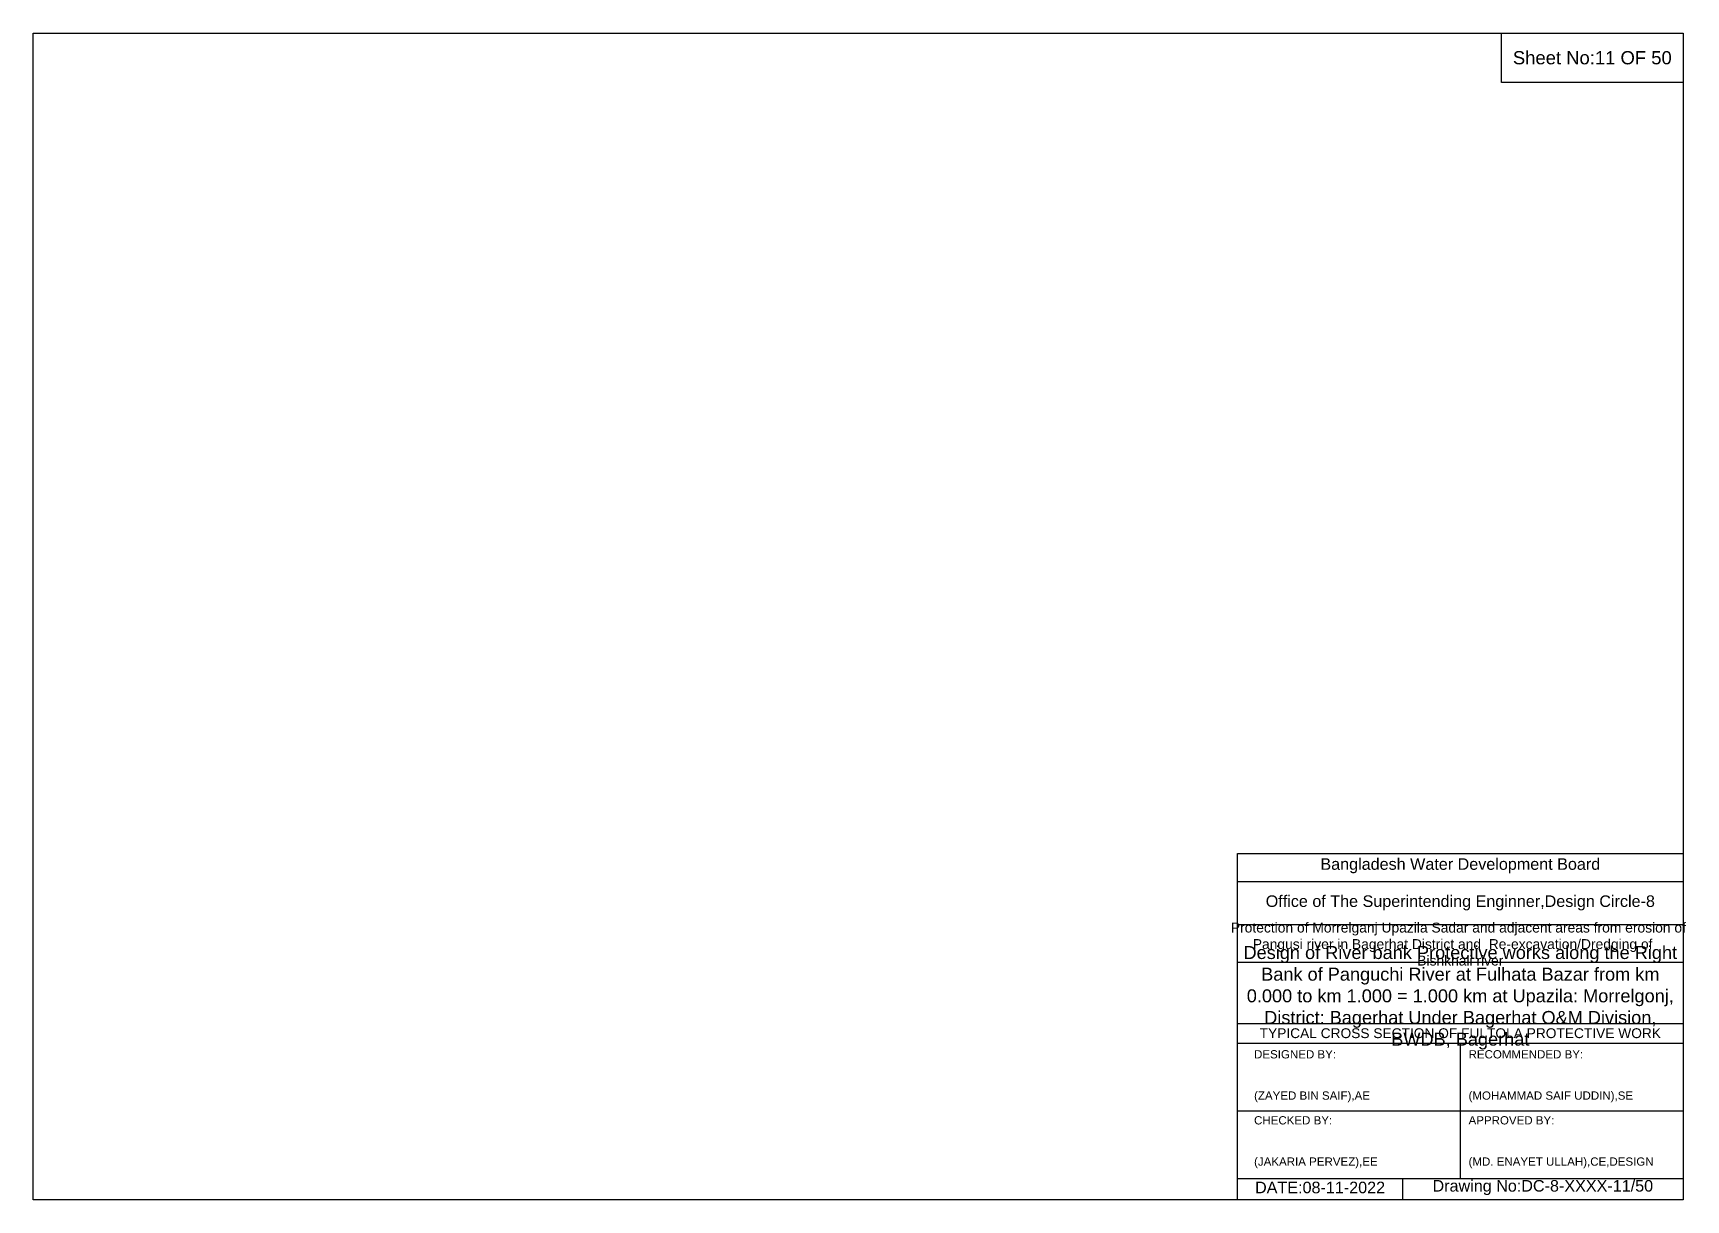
# Model space of a CAD drawing. Header units: inches. Extents: x 64995 to 402236, y -100918 to 204355.
# Drawn here: x 235149 to 245166, y 197284 to 204355 of the extents above; entities that cross this region are included whole.
import ezdxf

# ---------------------------------------------------------------- set-up
doc = ezdxf.new("R2010")
doc.units = ezdxf.units.IN
doc.header["$LTSCALE"] = 7
doc.header["$MEASUREMENT"] = 0
doc.styles.get("Standard").update_dxf_attribs({"font": 'arial.ttf'})

msp = doc.modelspace()

# ---------------------------------------------------------------- texts
at = {"attachment_point": 5}
for s, insert, char_height in [('Sheet No:11 OF 50', (244598.60061, 204204.60097), 80), ('Bangladesh Water Development Board', (243798.60061, 199308.60097), 70), ('Office of The Superintending Enginner,Design Circle-8', (243798.60061, 199083.60097), 70)]:
    msp.add_mtext(s, dxfattribs=dict(at, insert=insert, char_height=char_height))
for s, insert, char_height, width, attachment_point in [('Protection of Morrelganj Upazila Sadar and adjacent areas from erosion of  Pangusi river in Bagerhat District and  Re-excavation/Dredging of     Bishkhali river', (243798.60061, 198833.60097), 60, 2800, 5), ('Design of River bank Protective works along the Right Bank of Panguchi River at Fulhata Bazar from km 0.000 to km 1.000 = 1.000 km at Upazila: Morrelgonj, District: Bagerhat Under Bagerhat O&M Division, BWDB, Bagerhat ', (243798.60061, 198508.60097), 78.71299581, 2700, 5), ('TYPICAL CROSS SECTION OF FULTOLA PROTECTIVE WORK', (243798.60061, 198293.60097), 59.5765532, 2800, 5), ('DESIGNED BY:^J^J^J(ZAYED BIN SAIF),AE', (242548.60061, 198033.60097), 50, 1400, 4), ('RECOMMENDED BY:^J^J^J(MOHAMMAD SAIF UDDIN),SE', (243848.60061, 198033.60097), 50, 1400, 4), ('CHECKED BY:^J^J^J(JAKARIA PERVEZ),EE', (242548.60061, 197633.60097), 50, 1400, 4), ('APPROVED BY:^J^J^J(MD. ENAYET ULLAH),CE,DESIGN', (243848.60061, 197633.60097), 50, 1400, 4), ('DATE:08-11-2022', (242948.60061, 197358.60097), 70, 1400, 5), ('Drawing No:DC-8-XXXX-11/50', (244298.60061, 197358.60097), 70, 2200, 5)]:
    msp.add_mtext(s, dxfattribs=dict(insert=insert, char_height=char_height, width=width, attachment_point=attachment_point))

# ---------------------------------------------------------------- linework, layer by layer
for points in [[(235148.60061, 204354.60097), (245148.60061, 204354.60097), (245148.60061, 197283.60097), (235148.60061, 197283.60097)], [(244048.60061, 204354.60097), (245148.60061, 204354.60097), (245148.60061, 204054.60097), (244048.60061, 204054.60097)]]:
    msp.add_lwpolyline(points, close=True)
for points in [[(242448.60061, 197283.60097), (242448.60061, 199383.60097), (245148.60061, 199383.60097)], [(242448.60061, 199213.60097), (245148.60061, 199213.60097)], [(242448.60061, 198953.60097), (245148.60061, 198953.60097)], [(242448.60061, 198723.60097), (245148.60061, 198723.60097)], [(242448.60061, 198353.60097), (245148.60061, 198353.60097)], [(242448.60061, 198233.60097), (245148.60061, 198233.60097)], [(243798.60061, 198233.60097), (243798.60061, 197413.60097)], [(242448.60061, 197823.60097), (245148.60061, 197823.60097)], [(242448.60061, 197413.60097), (245148.60061, 197413.60097)], [(243448.60061, 197413.60097), (243448.60061, 197283.60097)]]:
    msp.add_lwpolyline(points)

msp.set_redraw_order([(e.dxf.handle, doc.entitydb.next_handle()) for e in msp.query("TEXT MTEXT ATTDEF DIMENSION ARC_DIMENSION")])  # texts and dimensions are drawn at this point

doc.saveas('drawing.dxf')
